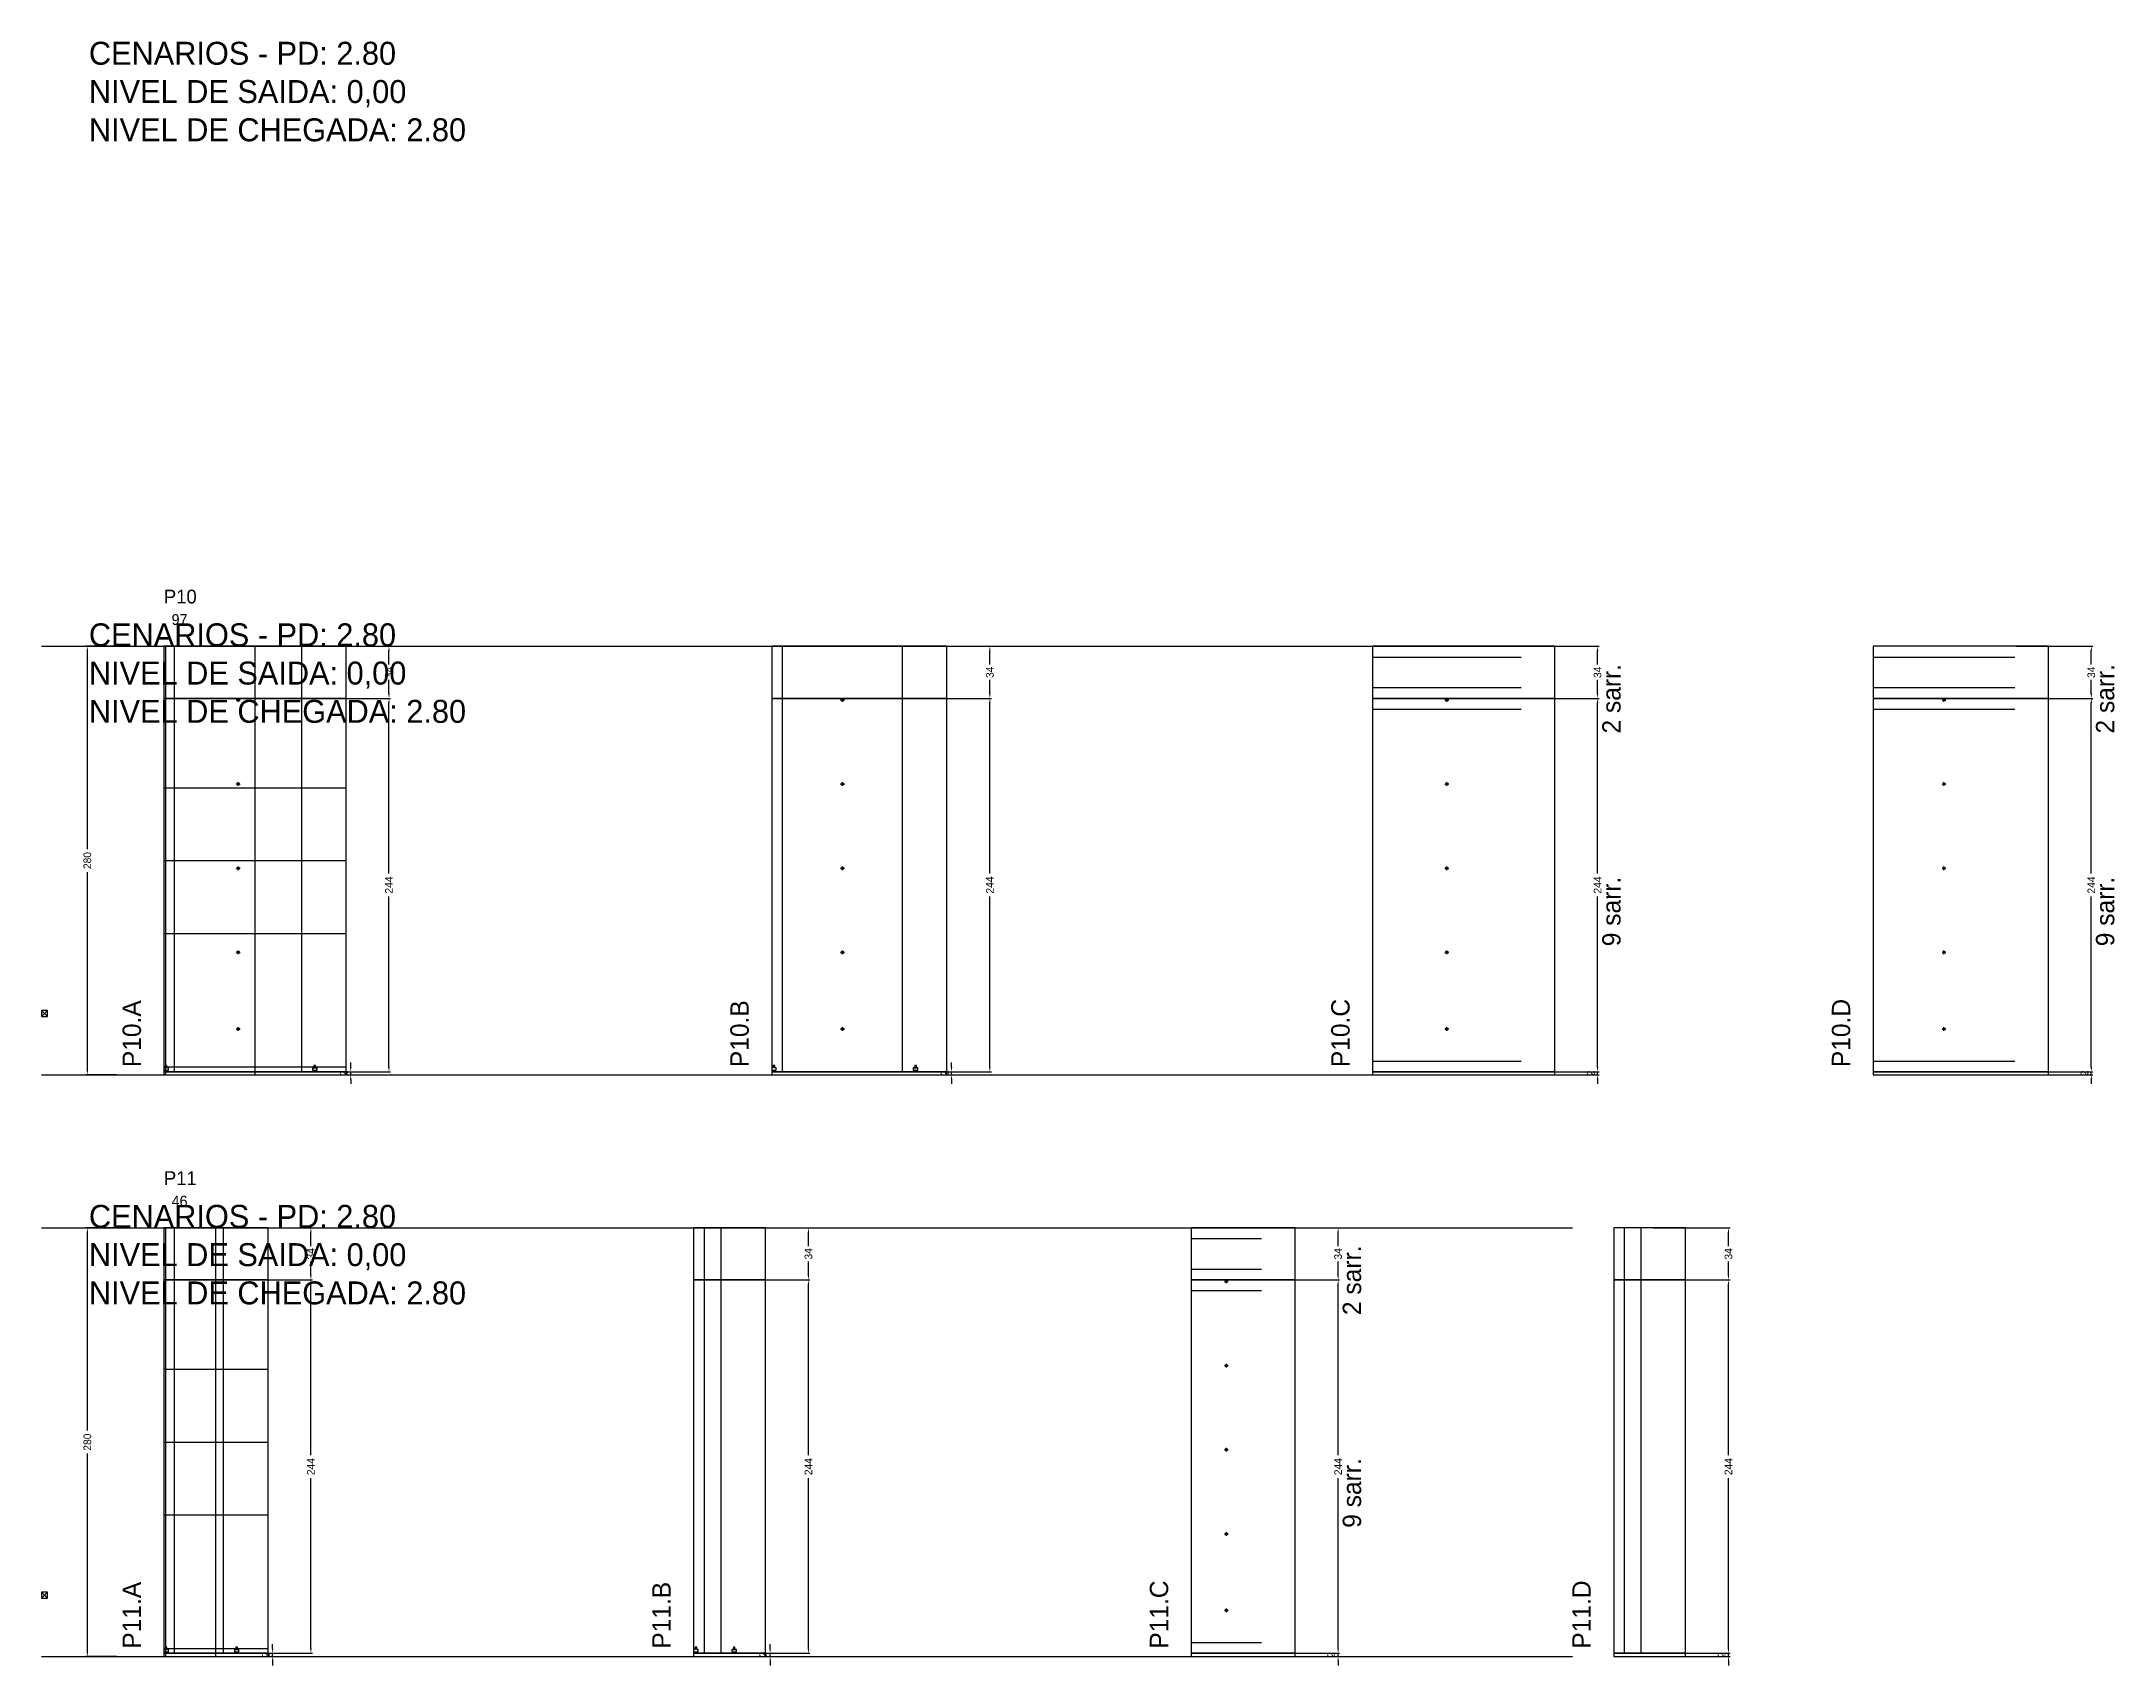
# Model space of a CAD drawing. Header units: centimetres. Extents: x -10500 to 4150, y -6466 to 304.
# Drawn here: x -7000 to -5646, y -766 to 295 of the extents above; entities that cross this region are included whole.
import ezdxf

# ---------------------------------------------------------------- set-up
doc = ezdxf.new("R2010")
doc.units = ezdxf.units.CM
doc.linetypes.add('DASHED', pattern=[2, -2])
for name, color, linetype in [('CHAPA', 140, 'Continuous'), ('COTA', 241, 'Continuous'), ('COTAS FURACAO', 16, 'Continuous'), ('Madeira', 30, 'Continuous'), ('MEIO_PONT', 160, 'Continuous'), ('NOMENCLATURA', 7, 'Continuous'), ('Nível', 160, 'Continuous'), ('Painéis', 200, 'Continuous'), ('Perfil Metálico', 150, 'Continuous'), ('SARR_2.2x7', 40, 'Continuous'), ('SARRAFO DE PRESSAO', 200, 'Continuous'), ('texto', 7, 'Continuous'), ('TEXTO_GERAL', 7, 'Continuous')]:
    doc.layers.add(name, color=color, linetype=linetype)
doc.dimstyles.new('PAINEL-NOVA', dxfattribs={"dimtxt": 5, "dimasz": 3, "dimexe": 1, "dimexo": 1, "dimgap": 1, "dimtad": 1, "dimcen": 2.5, "dimazin": 3, "dimtfac": 1, "dimtmove": 0, "dimatfit": 3})

msp = doc.modelspace()

# ---------------------------------------------------------------- texts
at = {"layer": 'NOMENCLATURA'}
for s, p in [('CENARIOS - PD: 2.80', (-6969, 280)), ('NIVEL DE SAIDA: 0,00', (-6969, 255)), ('NIVEL DE CHEGADA: 2.80', (-6969, 230)), ('CENARIOS - PD: 2.80', (-6969, -100)), ('NIVEL DE SAIDA: 0,00', (-6969, -125)), ('NIVEL DE CHEGADA: 2.80', (-6969, -150)), ('CENARIOS - PD: 2.80', (-6969, -480)), ('NIVEL DE SAIDA: 0,00', (-6969, -505)), ('NIVEL DE CHEGADA: 2.80', (-6969, -530))]:
    msp.add_text(s, height=15, dxfattribs=at).set_placement(p)
for s, p in [('2 sarr.', (-5968.5, -157)), ('2 sarr.', (-5646, -157)), ('9 sarr.', (-5968.5, -296)), ('9 sarr.', (-5646, -296)), ('P10.A', (-6935, -375)), ('P10.B', (-6538, -375)), ('P10.C', (-6145.5, -375)), ('P10.D', (-5818.5, -375)), ('2 sarr.', (-6138, -537)), ('9 sarr.', (-6138, -676)), ('P11.A', (-6935, -755)), ('P11.B', (-6589, -755)), ('P11.C', (-6264, -755)), ('P11.D', (-5988, -755))]:
    msp.add_text(s, height=12, rotation=90, dxfattribs=at).set_placement(p)
at = {"layer": 'texto'}
for s, p in [('97', (-6915, -86)), ('46', (-6915, -466))]:
    msp.add_text(s, height=7, dxfattribs=at).set_placement(p)
at = {"layer": 'TEXTO_GERAL'}
for s, p in [('P10', (-6920, -72)), ('P11', (-6920, -452))]:
    msp.add_text(s, height=9, dxfattribs=at).set_placement(p)

# ---------------------------------------------------------------- blocks, each defined once
blk = doc.blocks.new('_CLOSEDFILLED')
at = {"color": 0, "linetype": 'BYBLOCK'}
blk.add_solid([(-1, 0.16), (0, 0), (-1, -0.16)], dxfattribs=at)
blk = doc.blocks.new('*D27')
for p, q in [((-6951, -480), (-6971, -480)), ((-6970, -612.5), (-6970, -483)), ((-6970, -757), (-6970, -627.5)), ((-6951, -760), (-6971, -760))]:
    blk.add_line(p, q)
at = {"layer": 'Defpoints'}
for p in [(-6950, -480), (-6970, -760), (-6950, -760)]:
    blk.add_point(p, dxfattribs=at)
at = {"layer": 'COTA', "xscale": 3, "yscale": 3}
for p, rotation in [((-6970, -480), 90), ((-6970, -760), 270)]:
    blk.add_blockref('_CLOSEDFILLED', p, dxfattribs=dict(at, rotation=rotation))
at = {"layer": 'COTA', "insert": (-6970, -620), "char_height": 5, "attachment_point": 5, "rotation": 90}
blk.add_mtext('280', dxfattribs=at)
blk = doc.blocks.new('MULDURA')
at = {"layer": 'Paineis'}
for p, q in [((0, 0), (4, 4)), ((4, 0), (0, 4))]:
    blk.add_line(p, q, dxfattribs=at)
blk.add_lwpolyline([(0, 0), (4, 0), (4, 4), (0, 4)], close=True, dxfattribs=at)
blk = doc.blocks.new('*D29')
for p, q in [((-6873, -514), (-6823, -514)), ((-6824, -628.5), (-6824, -517)), ((-6824, -755), (-6824, -643.5)), ((-6873, -758), (-6823, -758))]:
    blk.add_line(p, q)
at = {"layer": 'Defpoints'}
for p in [(-6874, -514), (-6874, -758), (-6824, -758)]:
    blk.add_point(p, dxfattribs=at)
at = {"layer": 'COTA', "xscale": 3, "yscale": 3}
for p, rotation in [((-6824, -514), 90), ((-6824, -758), 270)]:
    blk.add_blockref('_CLOSEDFILLED', p, dxfattribs=dict(at, rotation=rotation))
at = {"layer": 'COTA', "insert": (-6824, -636), "char_height": 5, "attachment_point": 5, "rotation": 90}
blk.add_mtext('244', dxfattribs=at)
blk = doc.blocks.new('*D30')
for p, q in [((-6873, -480), (-6823, -480)), ((-6824, -492), (-6824, -483)), ((-6873, -514), (-6823, -514)), ((-6824, -511), (-6824, -502))]:
    blk.add_line(p, q)
at = {"layer": 'Defpoints'}
for p in [(-6874, -480), (-6874, -514), (-6824, -514)]:
    blk.add_point(p, dxfattribs=at)
at = {"layer": 'COTA', "xscale": 3, "yscale": 3}
for p, rotation in [((-6824, -480), 90), ((-6824, -514), 270)]:
    blk.add_blockref('_CLOSEDFILLED', p, dxfattribs=dict(at, rotation=rotation))
at = {"layer": 'COTA', "insert": (-6824, -497), "char_height": 5, "attachment_point": 5, "rotation": 90}
blk.add_mtext('34', dxfattribs=at)
blk = doc.blocks.new('SLIPTEE')
at = {"layer": 'Paineis'}
blk.add_lwpolyline([(0, 0), (3, 0), (3, 1.5), (2, 1.5), (2, 3), (1, 3), (1, 1.5), (0, 1.5)], close=True, dxfattribs=at)
blk = doc.blocks.new('SLIPTDD')
at = {"layer": 'Paineis'}
blk.add_line((0, 1.5), (3, 1.5), dxfattribs=at)
blk.add_lwpolyline([(0, 0), (3, 0), (3, 1.5), (2, 1.5), (2, 3), (1, 3), (1, 1.5), (0, 1.5)], close=True, dxfattribs=at)
blk = doc.blocks.new('*D32')
for p, q in [((-6548, -514), (-6498, -514)), ((-6499, -628.5), (-6499, -517)), ((-6499, -755), (-6499, -643.5)), ((-6548, -758), (-6498, -758))]:
    blk.add_line(p, q)
at = {"layer": 'Defpoints'}
for p in [(-6549, -514), (-6549, -758), (-6499, -758)]:
    blk.add_point(p, dxfattribs=at)
at = {"layer": 'COTA', "xscale": 3, "yscale": 3}
for p, rotation in [((-6499, -514), 90), ((-6499, -758), 270)]:
    blk.add_blockref('_CLOSEDFILLED', p, dxfattribs=dict(at, rotation=rotation))
at = {"layer": 'COTA', "insert": (-6499, -636), "char_height": 5, "attachment_point": 5, "rotation": 90}
blk.add_mtext('244', dxfattribs=at)
blk = doc.blocks.new('*D33')
for p, q in [((-6548, -480), (-6498, -480)), ((-6499, -492), (-6499, -483)), ((-6548, -514), (-6498, -514)), ((-6499, -511), (-6499, -502))]:
    blk.add_line(p, q)
at = {"layer": 'Defpoints'}
for p in [(-6549, -480), (-6549, -514), (-6499, -514)]:
    blk.add_point(p, dxfattribs=at)
at = {"layer": 'COTA', "xscale": 3, "yscale": 3}
for p, rotation in [((-6499, -480), 90), ((-6499, -514), 270)]:
    blk.add_blockref('_CLOSEDFILLED', p, dxfattribs=dict(at, rotation=rotation))
at = {"layer": 'COTA', "insert": (-6499, -497), "char_height": 5, "attachment_point": 5, "rotation": 90}
blk.add_mtext('34', dxfattribs=at)
blk = doc.blocks.new('*D35')
for p, q in [((-6202, -514), (-6152, -514)), ((-6153, -628.5), (-6153, -517)), ((-6153, -755), (-6153, -643.5)), ((-6202, -758), (-6152, -758))]:
    blk.add_line(p, q)
at = {"layer": 'Defpoints'}
for p in [(-6203, -514), (-6203, -758), (-6153, -758)]:
    blk.add_point(p, dxfattribs=at)
at = {"layer": 'COTA', "xscale": 3, "yscale": 3}
for p, rotation in [((-6153, -514), 90), ((-6153, -758), 270)]:
    blk.add_blockref('_CLOSEDFILLED', p, dxfattribs=dict(at, rotation=rotation))
at = {"layer": 'COTA', "insert": (-6153, -636), "char_height": 5, "attachment_point": 5, "rotation": 90}
blk.add_mtext('244', dxfattribs=at)
blk = doc.blocks.new('*D36')
for p, q in [((-6202, -480), (-6152, -480)), ((-6153, -492), (-6153, -483)), ((-6202, -514), (-6152, -514)), ((-6153, -511), (-6153, -502))]:
    blk.add_line(p, q)
at = {"layer": 'Defpoints'}
for p in [(-6203, -480), (-6203, -514), (-6153, -514)]:
    blk.add_point(p, dxfattribs=at)
at = {"layer": 'COTA', "xscale": 3, "yscale": 3}
for p, rotation in [((-6153, -480), 90), ((-6153, -514), 270)]:
    blk.add_blockref('_CLOSEDFILLED', p, dxfattribs=dict(at, rotation=rotation))
at = {"layer": 'COTA', "insert": (-6153, -497), "char_height": 5, "attachment_point": 5, "rotation": 90}
blk.add_mtext('34', dxfattribs=at)
blk = doc.blocks.new('furacao')
at = {"layer": 'COTAS FURACAO'}
for p, q in [((-1.2, 0), (1.2, 0)), ((0, -1.2), (0, 1.2))]:
    blk.add_line(p, q, dxfattribs=at)
blk.add_circle((0, 0), 0.8, dxfattribs=at)
blk = doc.blocks.new('*D38')
for p, q in [((-5947, -514), (-5897, -514)), ((-5898, -628.5), (-5898, -517)), ((-5898, -755), (-5898, -643.5)), ((-5947, -758), (-5897, -758))]:
    blk.add_line(p, q)
at = {"layer": 'Defpoints'}
for p in [(-5948, -514), (-5948, -758), (-5898, -758)]:
    blk.add_point(p, dxfattribs=at)
at = {"layer": 'COTA', "xscale": 3, "yscale": 3}
for p, rotation in [((-5898, -514), 90), ((-5898, -758), 270)]:
    blk.add_blockref('_CLOSEDFILLED', p, dxfattribs=dict(at, rotation=rotation))
at = {"layer": 'COTA', "insert": (-5898, -636), "char_height": 5, "attachment_point": 5, "rotation": 90}
blk.add_mtext('244', dxfattribs=at)
blk = doc.blocks.new('*D39')
for p, q in [((-5947, -480), (-5897, -480)), ((-5898, -492), (-5898, -483)), ((-5947, -514), (-5897, -514)), ((-5898, -511), (-5898, -502))]:
    blk.add_line(p, q)
at = {"layer": 'Defpoints'}
for p in [(-5948, -480), (-5948, -514), (-5898, -514)]:
    blk.add_point(p, dxfattribs=at)
at = {"layer": 'COTA', "xscale": 3, "yscale": 3}
for p, rotation in [((-5898, -480), 90), ((-5898, -514), 270)]:
    blk.add_blockref('_CLOSEDFILLED', p, dxfattribs=dict(at, rotation=rotation))
at = {"layer": 'COTA', "insert": (-5898, -497), "char_height": 5, "attachment_point": 5, "rotation": 90}
blk.add_mtext('34', dxfattribs=at)
blk = doc.blocks.new('*D1')
for p, q in [((-6951, -100), (-6971, -100)), ((-6970, -232.5), (-6970, -103)), ((-6970, -377), (-6970, -247.5)), ((-6951, -380), (-6971, -380))]:
    blk.add_line(p, q)
at = {"layer": 'Defpoints'}
for p in [(-6950, -100), (-6970, -380), (-6950, -380)]:
    blk.add_point(p, dxfattribs=at)
at = {"layer": 'COTA', "xscale": 3, "yscale": 3}
for p, rotation in [((-6970, -100), 90), ((-6970, -380), 270)]:
    blk.add_blockref('_CLOSEDFILLED', p, dxfattribs=dict(at, rotation=rotation))
at = {"layer": 'COTA', "insert": (-6970, -240), "char_height": 5, "attachment_point": 5, "rotation": 90}
blk.add_mtext('280', dxfattribs=at)
blk = doc.blocks.new('*D3')
for p, q in [((-6822, -134), (-6772, -134)), ((-6773, -248.5), (-6773, -137)), ((-6773, -375), (-6773, -263.5)), ((-6822, -378), (-6772, -378))]:
    blk.add_line(p, q)
at = {"layer": 'Defpoints'}
for p in [(-6823, -134), (-6823, -378), (-6773, -378)]:
    blk.add_point(p, dxfattribs=at)
at = {"layer": 'COTA', "xscale": 3, "yscale": 3}
for p, rotation in [((-6773, -134), 90), ((-6773, -378), 270)]:
    blk.add_blockref('_CLOSEDFILLED', p, dxfattribs=dict(at, rotation=rotation))
at = {"layer": 'COTA', "insert": (-6773, -256), "char_height": 5, "attachment_point": 5, "rotation": 90}
blk.add_mtext('244', dxfattribs=at)
blk = doc.blocks.new('*D4')
for p, q in [((-6822, -100), (-6772, -100)), ((-6773, -112), (-6773, -103)), ((-6822, -134), (-6772, -134)), ((-6773, -131), (-6773, -122))]:
    blk.add_line(p, q)
at = {"layer": 'Defpoints'}
for p in [(-6823, -100), (-6823, -134), (-6773, -134)]:
    blk.add_point(p, dxfattribs=at)
at = {"layer": 'COTA', "xscale": 3, "yscale": 3}
for p, rotation in [((-6773, -100), 90), ((-6773, -134), 270)]:
    blk.add_blockref('_CLOSEDFILLED', p, dxfattribs=dict(at, rotation=rotation))
at = {"layer": 'COTA', "insert": (-6773, -117), "char_height": 5, "attachment_point": 5, "rotation": 90}
blk.add_mtext('34', dxfattribs=at)
blk = doc.blocks.new('*D6')
for p, q in [((-6429.5, -134), (-6379.5, -134)), ((-6380.5, -248.5), (-6380.5, -137)), ((-6380.5, -375), (-6380.5, -263.5)), ((-6429.5, -378), (-6379.5, -378))]:
    blk.add_line(p, q)
at = {"layer": 'Defpoints'}
for p in [(-6430.5, -134), (-6430.5, -378), (-6380.5, -378)]:
    blk.add_point(p, dxfattribs=at)
at = {"layer": 'COTA', "xscale": 3, "yscale": 3}
for p, rotation in [((-6380.5, -134), 90), ((-6380.5, -378), 270)]:
    blk.add_blockref('_CLOSEDFILLED', p, dxfattribs=dict(at, rotation=rotation))
at = {"layer": 'COTA', "insert": (-6380.5, -256), "char_height": 5, "attachment_point": 5, "rotation": 90}
blk.add_mtext('244', dxfattribs=at)
blk = doc.blocks.new('*D7')
for p, q in [((-6429.5, -100), (-6379.5, -100)), ((-6380.5, -112), (-6380.5, -103)), ((-6429.5, -134), (-6379.5, -134)), ((-6380.5, -131), (-6380.5, -122))]:
    blk.add_line(p, q)
at = {"layer": 'Defpoints'}
for p in [(-6430.5, -100), (-6430.5, -134), (-6380.5, -134)]:
    blk.add_point(p, dxfattribs=at)
at = {"layer": 'COTA', "xscale": 3, "yscale": 3}
for p, rotation in [((-6380.5, -100), 90), ((-6380.5, -134), 270)]:
    blk.add_blockref('_CLOSEDFILLED', p, dxfattribs=dict(at, rotation=rotation))
at = {"layer": 'COTA', "insert": (-6380.5, -117), "char_height": 5, "attachment_point": 5, "rotation": 90}
blk.add_mtext('34', dxfattribs=at)
blk = doc.blocks.new('*D9')
for p, q in [((-6032.5, -134), (-5982.5, -134)), ((-5983.5, -248.5), (-5983.5, -137)), ((-5983.5, -375), (-5983.5, -263.5)), ((-6032.5, -378), (-5982.5, -378))]:
    blk.add_line(p, q)
at = {"layer": 'Defpoints'}
for p in [(-6033.5, -134), (-6033.5, -378), (-5983.5, -378)]:
    blk.add_point(p, dxfattribs=at)
at = {"layer": 'COTA', "xscale": 3, "yscale": 3}
for p, rotation in [((-5983.5, -134), 90), ((-5983.5, -378), 270)]:
    blk.add_blockref('_CLOSEDFILLED', p, dxfattribs=dict(at, rotation=rotation))
at = {"layer": 'COTA', "insert": (-5983.5, -256), "char_height": 5, "attachment_point": 5, "rotation": 90}
blk.add_mtext('244', dxfattribs=at)
blk = doc.blocks.new('*D10')
for p, q in [((-6032.5, -100), (-5982.5, -100)), ((-5983.5, -112), (-5983.5, -103)), ((-6032.5, -134), (-5982.5, -134)), ((-5983.5, -131), (-5983.5, -122))]:
    blk.add_line(p, q)
at = {"layer": 'Defpoints'}
for p in [(-6033.5, -100), (-6033.5, -134), (-5983.5, -134)]:
    blk.add_point(p, dxfattribs=at)
at = {"layer": 'COTA', "xscale": 3, "yscale": 3}
for p, rotation in [((-5983.5, -100), 90), ((-5983.5, -134), 270)]:
    blk.add_blockref('_CLOSEDFILLED', p, dxfattribs=dict(at, rotation=rotation))
at = {"layer": 'COTA', "insert": (-5983.5, -117), "char_height": 5, "attachment_point": 5, "rotation": 90}
blk.add_mtext('34', dxfattribs=at)
blk = doc.blocks.new('*D12')
for p, q in [((-5710, -134), (-5660, -134)), ((-5661, -248.5), (-5661, -137)), ((-5661, -375), (-5661, -263.5)), ((-5710, -378), (-5660, -378))]:
    blk.add_line(p, q)
at = {"layer": 'Defpoints'}
for p in [(-5711, -134), (-5711, -378), (-5661, -378)]:
    blk.add_point(p, dxfattribs=at)
at = {"layer": 'COTA', "xscale": 3, "yscale": 3}
for p, rotation in [((-5661, -134), 90), ((-5661, -378), 270)]:
    blk.add_blockref('_CLOSEDFILLED', p, dxfattribs=dict(at, rotation=rotation))
at = {"layer": 'COTA', "insert": (-5661, -256), "char_height": 5, "attachment_point": 5, "rotation": 90}
blk.add_mtext('244', dxfattribs=at)
blk = doc.blocks.new('*D13')
for p, q in [((-5710, -100), (-5660, -100)), ((-5661, -112), (-5661, -103)), ((-5710, -134), (-5660, -134)), ((-5661, -131), (-5661, -122))]:
    blk.add_line(p, q)
at = {"layer": 'Defpoints'}
for p in [(-5711, -100), (-5711, -134), (-5661, -134)]:
    blk.add_point(p, dxfattribs=at)
at = {"layer": 'COTA', "xscale": 3, "yscale": 3}
for p, rotation in [((-5661, -100), 90), ((-5661, -134), 270)]:
    blk.add_blockref('_CLOSEDFILLED', p, dxfattribs=dict(at, rotation=rotation))
at = {"layer": 'COTA', "insert": (-5661, -117), "char_height": 5, "attachment_point": 5, "rotation": 90}
blk.add_mtext('34', dxfattribs=at)

# ---------------------------------------------------------------- dimensions: what is measured, and where the dimension line sits
at = {"layer": 'COTA'}
for base, p1, p2, picture, middle in [((-6970, -380), (-6950, -380), (-6950, -100), '*D1', (-6970, -240)), ((-6773, -134), (-6823, -134), (-6823, -100), '*D4', (-6773, -117)), ((-6380.5, -134), (-6430.5, -134), (-6430.5, -100), '*D7', (-6380.5, -117)), ((-5983.5, -134), (-6033.5, -134), (-6033.5, -100), '*D10', (-5983.5, -117)), ((-5661, -134), (-5711, -134), (-5711, -100), '*D13', (-5661, -117)), ((-6773, -378), (-6823, -378), (-6823, -134), '*D3', (-6773, -256)), ((-6380.5, -378), (-6430.5, -378), (-6430.5, -134), '*D6', (-6380.5, -256)), ((-5983.5, -378), (-6033.5, -378), (-6033.5, -134), '*D9', (-5983.5, -256)), ((-5661, -378), (-5711, -378), (-5711, -134), '*D12', (-5661, -256)), ((-6970, -760), (-6950, -760), (-6950, -480), '*D27', (-6970, -620)), ((-6824, -514), (-6874, -514), (-6874, -480), '*D30', (-6824, -497)), ((-6499, -514), (-6549, -514), (-6549, -480), '*D33', (-6499, -497)), ((-6153, -514), (-6203, -514), (-6203, -480), '*D36', (-6153, -497)), ((-5898, -514), (-5948, -514), (-5948, -480), '*D39', (-5898, -497)), ((-6824, -758), (-6874, -758), (-6874, -514), '*D29', (-6824, -636)), ((-6499, -758), (-6549, -758), (-6549, -514), '*D32', (-6499, -636)), ((-6153, -758), (-6203, -758), (-6203, -514), '*D35', (-6153, -636)), ((-5898, -758), (-5948, -758), (-5948, -514), '*D38', (-5898, -636))]:
    dim = msp.add_linear_dim(base=base, p1=p1, p2=p2, angle=90, dimstyle='PAINEL-NOVA', dxfattribs=at)
    dim.commit()
    dim.dimension.update_dxf_attribs({"geometry": picture, "text_midpoint": middle})
for base, p1, p2 in [((-6798, -380), (-6823, -380), (-6823, -378)), ((-6405.5, -380), (-6430.5, -380), (-6430.5, -378)), ((-5983.5, -380), (-6033.5, -380), (-6033.5, -378)), ((-5661, -380), (-5711, -380), (-5711, -378)), ((-6849, -760), (-6874, -760), (-6874, -758)), ((-6524, -760), (-6549, -760), (-6549, -758)), ((-6153, -760), (-6203, -760), (-6203, -758)), ((-5898, -760), (-5948, -760), (-5948, -758))]:
    msp.add_linear_dim(base=base, p1=p1, p2=p2, angle=90, dimstyle='PAINEL-NOVA', dxfattribs=at).render()

# ---------------------------------------------------------------- linework, layer by layer
at = {"layer": 'CHAPA'}
for points in [[(-6920, -380), (-6918.8, -380), (-6918.8, -100), (-6920, -100)], [(-6920, -760), (-6918.8, -760), (-6918.8, -480), (-6920, -480)]]:
    msp.add_lwpolyline(points, close=True, dxfattribs=at)
at = {"layer": 'Madeira'}
for points in [[(-6920, -192.4), (-6801, -192.4)], [(-6920, -287.6), (-6801, -287.6)], [(-6920, -572.4), (-6852, -572.4)], [(-6920, -667.6), (-6852, -667.6)]]:
    msp.add_lwpolyline(points, dxfattribs=at)
at = {"layer": 'MEIO_PONT'}
for points in [[(-6920, -240), (-6801, -240)], [(-6920, -620), (-6852, -620)]]:
    msp.add_lwpolyline(points, dxfattribs=at)
at = {"layer": 'Nível', "linetype": 'DASHED'}
for points in [[(-7000, -100), (-6000, -100)], [(-7000, -380), (-6000, -380)], [(-7000, -480), (-6000, -480)], [(-7000, -760), (-6000, -760)]]:
    msp.add_lwpolyline(points, dxfattribs=at)
at = {"layer": 'Painéis'}
for points in [[(-6920, -134), (-6801, -134), (-6801, -100), (-6920, -100)], [(-6920, -380), (-6801, -380), (-6801, -100), (-6920, -100)], [(-6523, -134), (-6408.5, -134), (-6408.5, -100), (-6523, -100)], [(-6130.5, -134), (-6011.5, -134), (-6011.5, -100), (-6130.5, -100)], [(-5803.5, -134), (-5689, -134), (-5689, -100), (-5803.5, -100)], [(-6920, -378), (-6801, -378), (-6801, -134), (-6920, -134)], [(-6523, -378), (-6408.5, -378), (-6408.5, -134), (-6523, -134)], [(-6130.5, -378), (-6011.5, -378), (-6011.5, -134), (-6130.5, -134)], [(-5803.5, -378), (-5689, -378), (-5689, -134), (-5803.5, -134)], [(-6920, -380), (-6801, -380), (-6801, -378), (-6920, -378)], [(-6523, -380), (-6408.5, -380), (-6408.5, -378), (-6523, -378)], [(-6130.5, -380), (-6011.5, -380), (-6011.5, -378), (-6130.5, -378)], [(-5803.5, -380), (-5689, -380), (-5689, -378), (-5803.5, -378)], [(-6920, -514), (-6852, -514), (-6852, -480), (-6920, -480)], [(-6920, -760), (-6852, -760), (-6852, -480), (-6920, -480)], [(-6574, -514), (-6527, -514), (-6527, -480), (-6574, -480)], [(-6249, -514), (-6181, -514), (-6181, -480), (-6249, -480)], [(-5973, -514), (-5926, -514), (-5926, -480), (-5973, -480)], [(-6920, -758), (-6852, -758), (-6852, -514), (-6920, -514)], [(-6574, -758), (-6527, -758), (-6527, -514), (-6574, -514)], [(-6249, -758), (-6181, -758), (-6181, -514), (-6249, -514)], [(-5973, -758), (-5926, -758), (-5926, -514), (-5973, -514)], [(-6920, -760), (-6852, -760), (-6852, -758), (-6920, -758)], [(-6574, -760), (-6527, -760), (-6527, -758), (-6574, -758)], [(-6249, -760), (-6181, -760), (-6181, -758), (-6249, -758)], [(-5973, -760), (-5926, -760), (-5926, -758), (-5973, -758)]]:
    msp.add_lwpolyline(points, close=True, dxfattribs=at)
at = {"layer": 'Perfil Metálico'}
for p, q in [((-6860.5, -380), (-6860.5, -100)), ((-6886, -760), (-6886, -480))]:
    msp.add_line(p, q, dxfattribs=at)
at = {"layer": 'SARR_2.2x7'}
for points in [[(-6913, -134), (-6913, -100)], [(-6830, -134), (-6830, -100)], [(-6516, -134), (-6516, -100)], [(-6437.5, -134), (-6437.5, -100)], [(-6130.5, -107), (-6033.5, -107)], [(-5803.5, -107), (-5711, -107)], [(-6130.5, -127), (-6033.5, -127)], [(-5803.5, -127), (-5711, -127)], [(-6130.5, -141), (-6033.5, -141)], [(-5803.5, -141), (-5711, -141)], [(-6130.5, -371), (-6033.5, -371)], [(-5803.5, -371), (-5711, -371)], [(-6913, -514), (-6913, -480)], [(-6881, -514), (-6881, -480)], [(-6567, -514), (-6567, -480)], [(-6556, -514), (-6556, -480)], [(-6249, -487), (-6203, -487)], [(-5966, -514), (-5966, -480)], [(-5955, -514), (-5955, -480)], [(-6249, -507), (-6203, -507)], [(-6249, -521), (-6203, -521)], [(-6249, -751), (-6203, -751)]]:
    msp.add_lwpolyline(points, dxfattribs=at)
at = {"layer": 'SARR_2.2x7', "linetype": 'DASHED'}
for points in [[(-6913, -378), (-6913, -134)], [(-6830, -378), (-6830, -134)], [(-6516, -378), (-6516, -134)], [(-6437.5, -378), (-6437.5, -134)], [(-6913, -758), (-6913, -514)], [(-6881, -758), (-6881, -514)], [(-6567, -758), (-6567, -514)], [(-6556, -758), (-6556, -514)], [(-5966, -758), (-5966, -514)], [(-5955, -758), (-5955, -514)]]:
    msp.add_lwpolyline(points, dxfattribs=at)
at = {"layer": 'SARRAFO DE PRESSAO'}
for points in [[(-6920, -380), (-6801, -380), (-6801, -375), (-6920, -375)], [(-6920, -760), (-6852, -760), (-6852, -755), (-6920, -755)]]:
    msp.add_lwpolyline(points, close=True, dxfattribs=at)

# ---------------------------------------------------------------- block references
at = {"layer": 'COTA'}
for name, p in [('furacao', (-6871.5, -135)), ('furacao', (-6476.75, -135)), ('furacao', (-6082, -135)), ('furacao', (-5757.25, -135)), ('furacao', (-6871.5, -190)), ('furacao', (-6476.75, -190)), ('furacao', (-6082, -190)), ('furacao', (-5757.25, -190)), ('furacao', (-6871.5, -245)), ('furacao', (-6476.75, -245)), ('furacao', (-6082, -245)), ('furacao', (-5757.25, -245)), ('furacao', (-6871.5, -300)), ('furacao', (-6476.75, -300)), ('furacao', (-6082, -300)), ('furacao', (-5757.25, -300)), ('MULDURA', (-7000, -342)), ('furacao', (-6871.5, -350)), ('furacao', (-6476.75, -350)), ('furacao', (-6082, -350)), ('furacao', (-5757.25, -350)), ('SLIPTEE', (-6920, -377)), ('SLIPTDD', (-6823, -377)), ('SLIPTEE', (-6523, -377)), ('SLIPTDD', (-6430.5, -377)), ('furacao', (-6226, -515)), ('furacao', (-6226, -570)), ('furacao', (-6226, -625)), ('furacao', (-6226, -680)), ('MULDURA', (-7000, -722)), ('furacao', (-6226, -730)), ('SLIPTEE', (-6920, -757)), ('SLIPTDD', (-6874, -757)), ('SLIPTEE', (-6574, -757)), ('SLIPTDD', (-6549, -757))]:
    msp.add_blockref(name, p, dxfattribs=at)

msp.set_redraw_order([(e.dxf.handle, doc.entitydb.next_handle()) for e in msp.query("TEXT MTEXT ATTDEF DIMENSION ARC_DIMENSION")])  # texts and dimensions are drawn at this point

doc.saveas('drawing.dxf')
